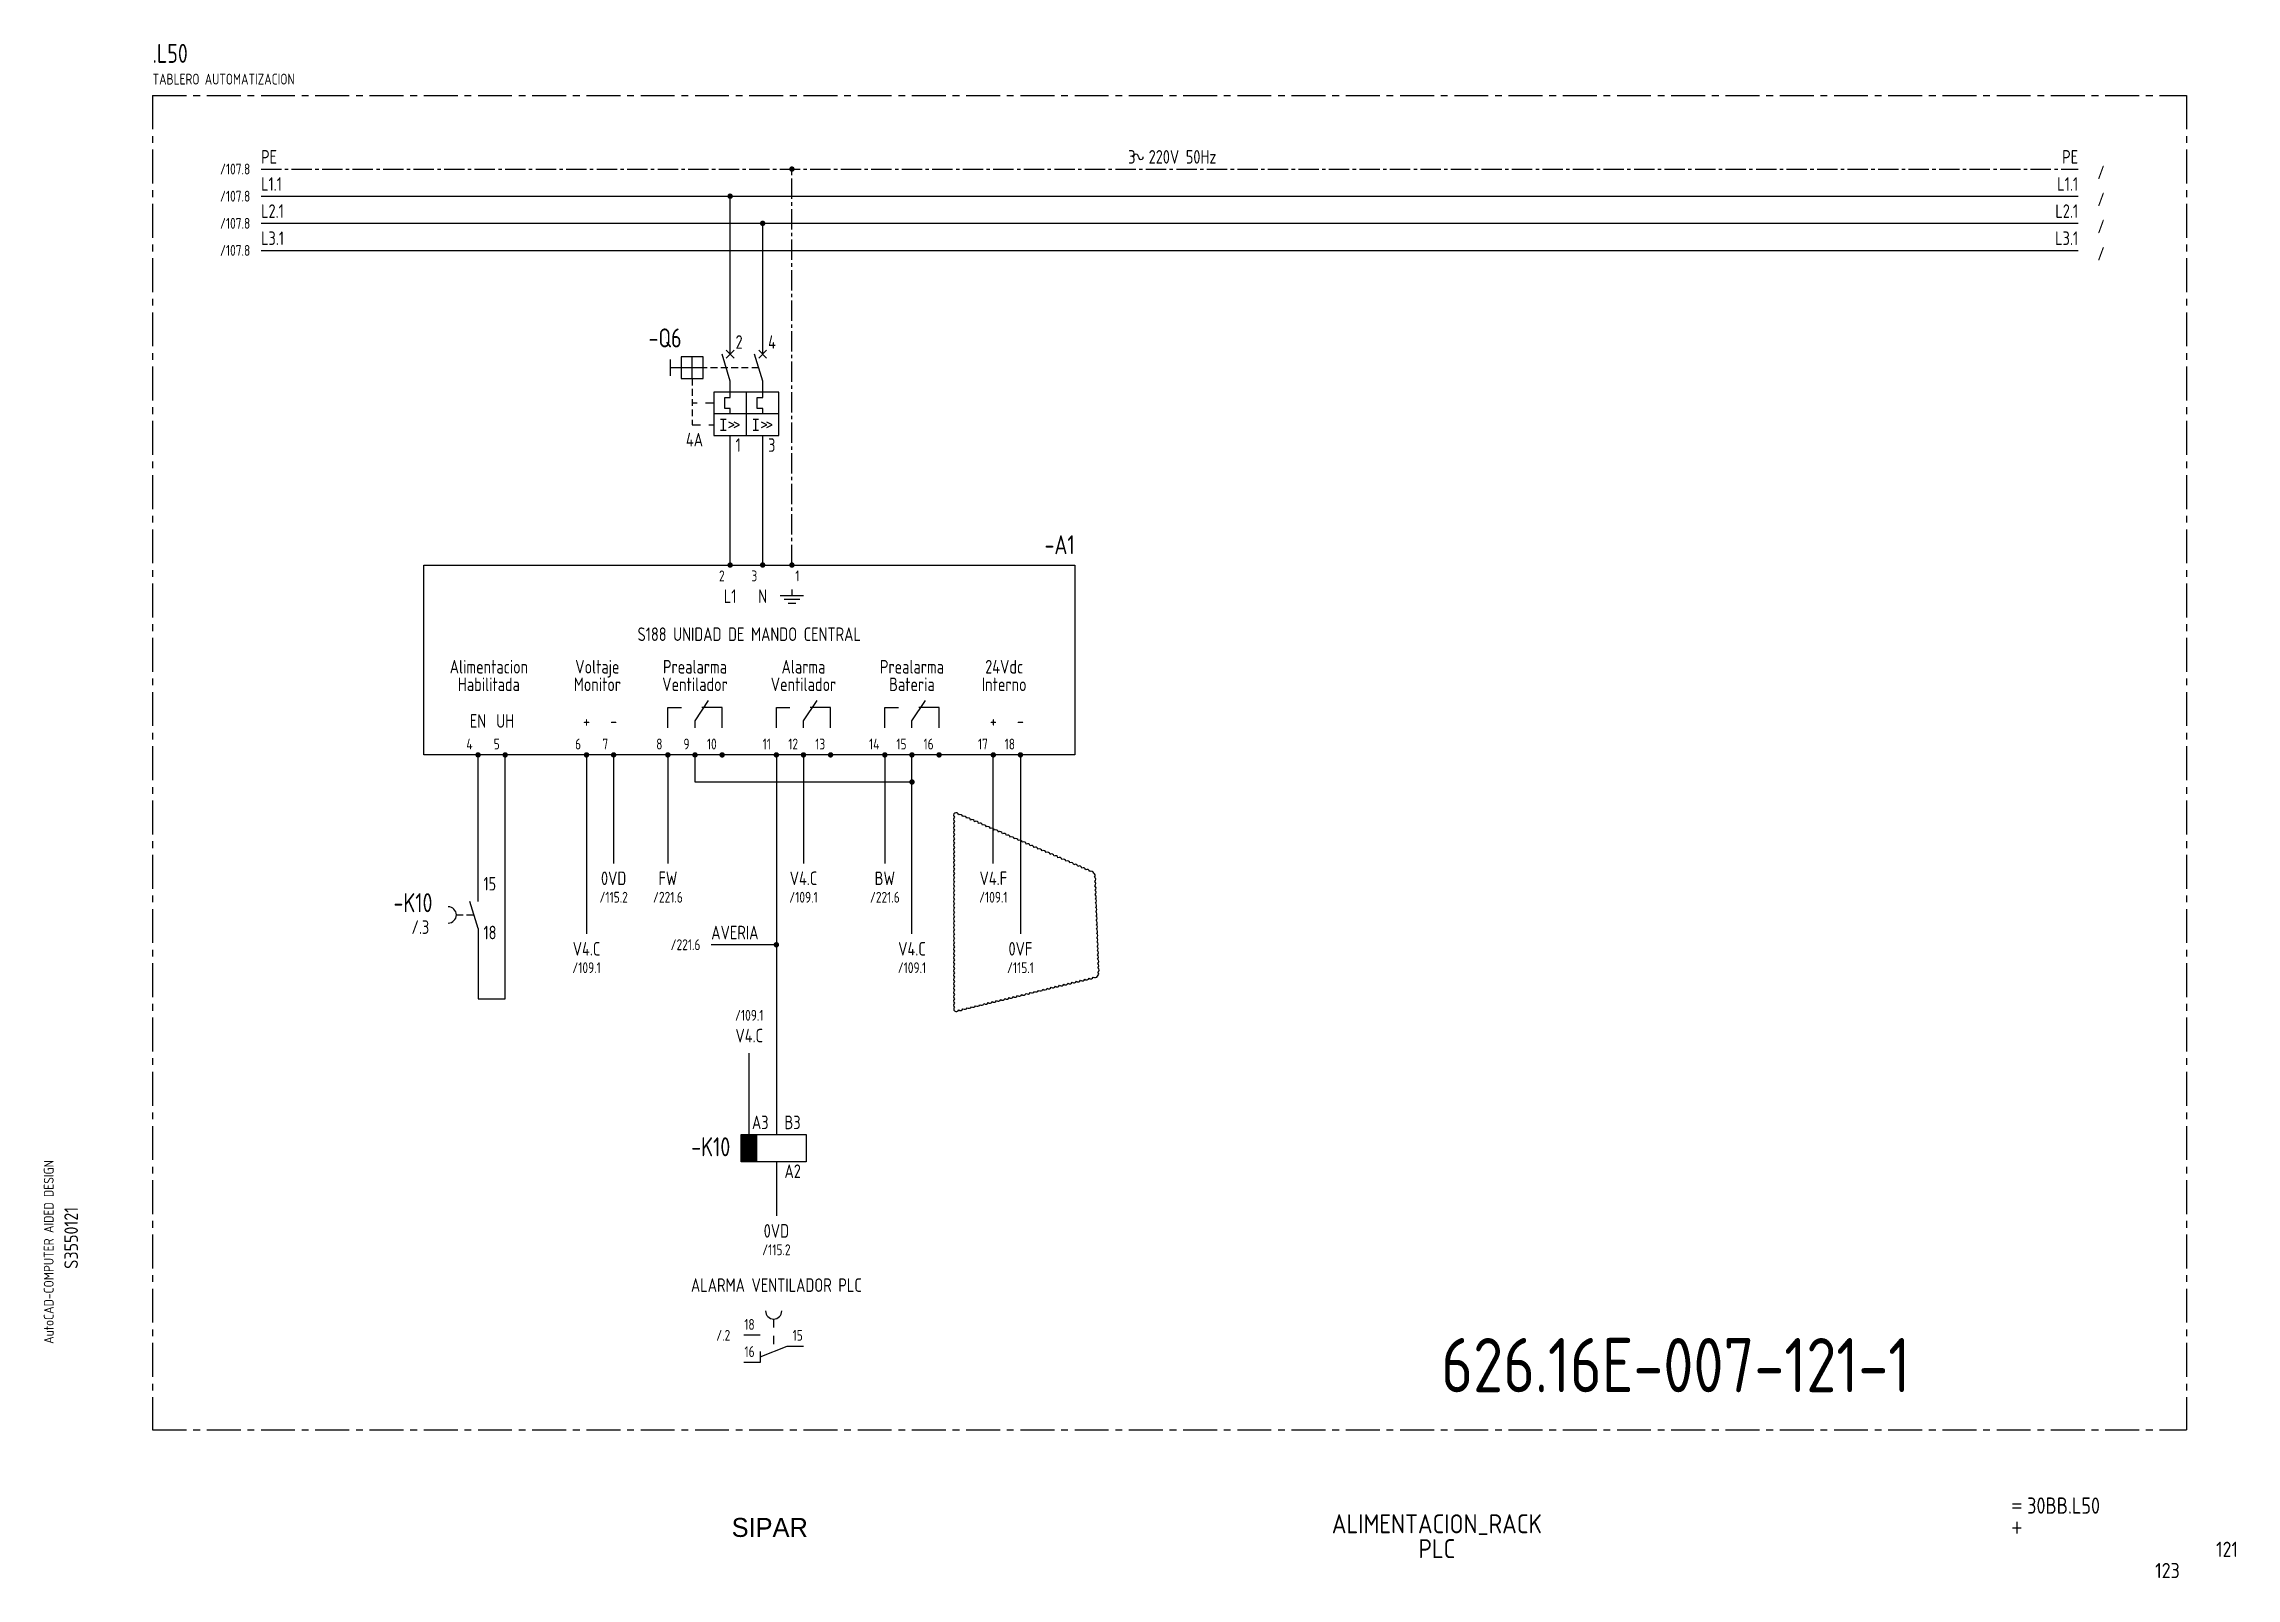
# Model space of a CAD drawing. Extents: x 10 to 1207, y 6 to 289.
# Drawn here: x 9.7 to 413.9, y 5.6 to 288.5 of the extents above; entities that cross this region are included whole.
import ezdxf
from ezdxf.enums import TextEntityAlignment as Align

# ---------------------------------------------------------------- set-up
doc = ezdxf.new("R2010")
doc.units = 0
doc.header["$LTSCALE"] = 5
doc.header["$MEASUREMENT"] = 0
for name, pattern in [('CENTER', [2, 1.25, -0.25, 0.25, -0.25]), ('CENTER2', [1.125, 0.75, -0.125, 0.125, -0.125]), ('DASHED', [0.75, 0.5, -0.25]), ('HIDDEN', [0.38, 0.25, -0.13]), ('HIDDEN1', [0.62, 0.31, -0.31]), ('LTY1', [0])]:
    doc.linetypes.add(name, pattern=pattern)
doc.layers.get('0').update_dxf_attribs({"linetype": 'CONTINUOUS'})
doc.layers.add('CART', color=7, linetype='CONTINUOUS')
doc.styles.add('DIN', font='DIN.shx', dxfattribs={"width": 0.85})
doc.styles.add('ISO', font='DIN', dxfattribs={"width": 0.8})
doc.styles.add('N', font='ROMANS', dxfattribs={"width": 0.85, "height": 3})
doc.styles.add('SIMPLEX', font='SIMPLEX', dxfattribs={"width": 0.85})
doc.styles.add('X', font='UNIV.SHX', dxfattribs={"height": 3.5})

msp = doc.modelspace()

# ---------------------------------------------------------------- texts
at = {"width": 0.8}
for s, height, style, p in [('PE', 2.5, 'DIN', (49.72, 266.42)), ('L1.1', 2.5, 'DIN', (49.72, 261.42)), ('L2.1', 2.5, 'DIN', (49.72, 256.42)), ('L3.1', 2.5, 'DIN', (49.72, 251.42)), ('2', 2.5, 'ISO', (137.2, 232.29)), ('4', 2.5, 'ISO', (143.2, 232.29)), ('1', 2.5, 'ISO', (137.2, 213.29)), ('3', 2.5, 'ISO', (143.2, 213.29)), ('15', 2.5, 'DIN', (90.72, 132.42)), ('18', 2.5, 'DIN', (90.72, 123.42)), ('AVERIA', 2.5, 'DIN', (132.72, 123.42)), ('A3', 2.5, 'DIN', (140.22, 88.42)), ('B3', 2.5, 'DIN', (146.22, 88.42)), ('A2', 2.5, 'DIN', (146.22, 79.42)), ('15', 2, 'DIN', (147.72, 49.42))]:
    msp.add_text(s, height=height, dxfattribs=dict(at, style=style)).set_placement(p)
at = {"style": 'DIN', "width": 0.8}
for s, height, p in [('3  220V 50Hz', 2.5, (217.72, 266.42)), ('L1', 2.5, (136.2, 185.42)), ('N', 2.5, (142.2, 185.42)), ('S188 UNIDAD DE MANDO CENTRAL', 2.5, (139.72, 178.42)), ('Alimentacion', 2.5, (91.72, 172.42)), ('Voltaje', 2.5, (111.72, 172.42)), ('Prealarma', 2.5, (129.72, 172.42)), ('Alarma', 2.5, (149.72, 172.42)), ('Prealarma', 2.5, (169.72, 172.42)), ('24Vdc', 2.5, (186.72, 172.42)), ('Habilitada', 2.5, (91.72, 169.18)), ('Monitor', 2.5, (111.72, 169.18)), ('Ventilador', 2.5, (129.72, 169.18)), ('Ventilador', 2.5, (149.72, 169.18)), ('Bateria', 2.5, (169.72, 169.18)), ('Interno', 2.5, (186.72, 169.18)), ('EN', 2.5, (89.72, 162.42)), ('UH', 2.5, (94.72, 162.42)), ('+', 2.5, (109.72, 162.42)), ('-', 2.5, (114.72, 162.42)), ('+', 2.5, (184.72, 162.42)), ('-', 2.5, (189.72, 162.42)), ('0VD', 2.5, (114.72, 133.42)), ('FW', 2.5, (124.72, 133.42)), ('V4.C', 2.5, (149.72, 133.42)), ('BW', 2.5, (164.72, 133.42)), ('V4.F', 2.5, (184.72, 133.42)), ('/115.2', 2, (114.72, 130.18)), ('/221.6', 2, (124.72, 130.18)), ('/109.1', 2, (149.72, 130.18)), ('/221.6', 2, (164.72, 130.18)), ('/109.1', 2, (184.72, 130.18)), ('V4.C', 2.5, (109.72, 120.42)), ('V4.C', 2.5, (169.72, 120.42)), ('0VF', 2.5, (189.72, 120.42)), ('/109.1', 2, (109.72, 117.18)), ('/109.1', 2, (169.72, 117.18)), ('/115.1', 2, (189.72, 117.18)), ('/109.1', 2, (139.72, 108.42)), ('V4.C', 2.5, (139.72, 104.42)), ('0VD', 2.5, (144.72, 68.42)), ('/115.2', 2, (144.72, 65.18)), ('ALARMA VENTILADOR PLC', 2.5, (144.72, 58.42))]:
    msp.add_text(s, height=height, dxfattribs=at).set_placement(p, align=Align.CENTER)
at = {"width": 0.8}
for s, height, style, p in [('PE', 2.5, 'DIN', (384.72, 266.42)), ('/107.8', 2, 'DIN', (47.72, 264.42)), ('L1.1', 2.5, 'DIN', (384.72, 261.42)), ('/', 2.5, 'DIN', (389.64, 263.58)), ('/107.8', 2, 'DIN', (47.72, 259.42)), ('L2.1', 2.5, 'DIN', (384.72, 256.42)), ('/', 2.5, 'DIN', (389.64, 258.58)), ('/107.8', 2, 'DIN', (47.72, 254.42)), ('/', 2.5, 'DIN', (389.64, 253.58)), ('/107.8', 2, 'DIN', (47.72, 249.42)), ('L3.1', 2.5, 'DIN', (384.72, 251.42)), ('/', 2.5, 'DIN', (389.64, 248.58)), ('4A', 2.5, 'ISO', (131.2, 214.29)), ('2', 2, 'DIN', (135.2, 189.42)), ('3', 2, 'DIN', (141.2, 189.42)), ('1', 2, 'DIN', (148.99, 189.42)), ('4', 2, 'DIN', (88.72, 158.42)), ('5', 2, 'DIN', (93.72, 158.42)), ('6', 2, 'DIN', (108.72, 158.42)), ('7', 2, 'DIN', (113.72, 158.42)), ('8', 2, 'DIN', (123.72, 158.42)), ('9', 2, 'DIN', (128.72, 158.42)), ('10', 2, 'DIN', (133.72, 158.42)), ('11', 2, 'DIN', (143.72, 158.42)), ('12', 2, 'DIN', (148.72, 158.42)), ('13', 2, 'DIN', (153.72, 158.42)), ('14', 2, 'DIN', (163.72, 158.42)), ('15', 2, 'DIN', (168.72, 158.42)), ('16', 2, 'DIN', (173.72, 158.42)), ('17', 2, 'DIN', (183.72, 158.42)), ('18', 2, 'DIN', (188.72, 158.42)), ('/.3', 2.5, 'DIN', (80.72, 124.42)), ('/221.6', 2, 'DIN', (130.72, 121.42)), ('18', 2, 'DIN', (140.72, 51.42)), ('/.2', 2, 'DIN', (136.22, 49.42)), ('16', 2, 'DIN', (140.72, 46.42))]:
    msp.add_text(s, height=height, dxfattribs=dict(at, style=style)).set_placement(p, align=Align.RIGHT)
at = {"color": 3, "style": 'DIN', "width": 0.8}
for s, p in [('-A1', (199.72, 194.42)), ('-K10', (136.22, 83.42))]:
    msp.add_text(s, height=3.5, dxfattribs=at).set_placement(p, align=Align.RIGHT)
msp.add_text('-K10', height=3.5, dxfattribs=at).set_placement((77.72, 128.42), align=Align.CENTER)
at = {"color": 2, "insert": (267.3, 49.92), "char_height": 10, "width": 111.0411, "attachment_point": 1, "style": 'DIN'}
msp.add_mtext('626.16E-007-121-1', dxfattribs=at)
at = {"layer": 'CART', "color": 1, "style": 'DIN', "width": 0.9}
msp.add_text('AutoCAD-COMPUTER AIDED DESIGN', height=1.8, rotation=90, dxfattribs=at).set_placement((11.47, 48.84))
at = {"layer": 'CART', "color": 3, "style": 'N', "width": 0.85}
for s, p in [('=', (372.24, 17.91)), ('+', (372.24, 13.87))]:
    msp.add_text(s, height=2.5, dxfattribs=at).set_placement(p)
at = {"layer": 'CART', "color": 3, "style": 'DIN', "width": 0.9, "flags": 1}
msp.add_attdef('S3550121', text='', height=2.5, rotation=90, dxfattribs=at).set_placement((15.95, 68.38), align=Align.CENTER)
at = {"layer": 'CART', "color": 3, "style": 'DIN', "width": 0.85}
msp.add_attdef('30BB.L50', text='', height=3, dxfattribs=at).set_placement((375.33, 16.63), align=Align.BOTTOM_LEFT)
at = {"layer": 'CART', "color": 6, "style": 'X', "flags": 1}
msp.add_attdef('SIPAR', text='', height=3.5, dxfattribs=at).set_placement((143.5, 15), align=Align.MIDDLE)
at = {"layer": 'CART', "color": 2, "style": 'DIN', "width": 0.9, "flags": 1}
for tag, text, p in [('ALIMENTACION_RACK', 'PLC', (266.5, 15.51)), ('PLC', '', (266.5, 11.09))]:
    msp.add_attdef(tag, text=text, height=3.5, dxfattribs=at).set_placement(p, align=Align.MIDDLE)
msp.add_attdef('121', text='', height=2.8, dxfattribs=at).set_placement((414.2, 9.56), align=Align.RIGHT)
at = {"layer": 'CART', "color": 7, "style": 'DIN', "width": 0.9, "flags": 1}
msp.add_attdef('123', (398.93, 5.65), '', height=2.8, dxfattribs=at)

# ---------------------------------------------------------------- blocks, each defined once
blk = doc.blocks.new('BOX')
at = {"color": 3, "style": 'ISO', "width": 0.8}
blk.add_attdef('BOX', (0, 6), '', height=3.5, dxfattribs=at)
at = {"color": 7, "style": 'ISO', "width": 0.8}
blk.add_attdef('DESC', (0, 2), '', height=2, dxfattribs=at)
blk = doc.blocks.new('B5-3')
at = {"linetype": 'Continuous', "const_width": 0.5}
blk.add_lwpolyline([(-0.25, 0, 1), (0.25, 0, 1)], format="xyb", close=True, dxfattribs=at)
blk = doc.blocks.new('B')
for centre, start, end in [((0.3, 0.275), 356.82017, 183.17983), ((1.2, 0.225), 176.82017, 3.17983)]:
    blk.add_arc(centre, 0.451, start, end)
blk = doc.blocks.new('NOTA')
at = {"color": 5, "linetype": 'Continuous'}
blk.add_line((0, 0), (0, 0), dxfattribs=at)
at = {"color": 3, "style": 'DIN', "width": 0.8}
blk.add_attdef('NOME', text='', height=3.5, dxfattribs=at).set_placement((0, 0), align=Align.MIDDLE)
at = {"color": 7, "style": 'SIMPLEX', "flags": 9}
for tag, p in [('TIPO', (-2.04, -5.14)), ('QUADRO', (-2.04, -7.64))]:
    blk.add_attdef(tag, p, '', height=1, dxfattribs=at)
blk = doc.blocks.new('CROCE')
at = {"color": 7, "linetype": 'DASHED'}
for p, q in [((-0.73, 0.73), (0.73, -0.73)), ((0.73, 0.73), (-0.73, -0.73))]:
    blk.add_line(p, q, dxfattribs=at)

# ---------------------------------------------------------------- linework, layer by layer
at = {"color": 3, "linetype": 'CENTER'}
for p, q in [((29.72, 279), (404.72, 279)), ((29.72, 279), (29.72, 33)), ((404.72, 279), (404.72, 33)), ((29.72, 33), (404.72, 33))]:
    msp.add_line(p, q, dxfattribs=at)
at = {"linetype": 'CENTER2'}
for p, q in [((49.72, 265.42), (384.72, 265.42)), ((147.59, 192.42), (147.59, 265.42))]:
    msp.add_line(p, q, dxfattribs=at)
for p, q in [((49.72, 260.42), (384.72, 260.42)), ((136.2, 231.29), (136.2, 260.42)), ((49.72, 255.42), (384.72, 255.42)), ((142.2, 231.29), (142.2, 255.42)), ((49.72, 250.42), (384.72, 250.42)), ((131.2, 230.79), (127.2, 230.79)), ((127.2, 230.79), (127.2, 226.79)), ((129.2, 226.79), (129.2, 230.79)), ((131.2, 226.79), (131.2, 230.79)), ((136.2, 226.29), (134.7, 231.29)), ((142.2, 226.29), (140.7, 231.29)), ((125.2, 227.29), (125.2, 230.29)), ((131.2, 228.79), (125.2, 228.79)), ((127.2, 226.79), (131.2, 226.79)), ((145.2, 224.29), (133.2, 224.29)), ((133.2, 224.29), (133.2, 216.29)), ((135.2, 223.29), (136.2, 223.29)), ((135.2, 221.29), (135.2, 223.29)), ((136.2, 224.29), (136.2, 226.29)), ((136.2, 223.29), (136.2, 226.29)), ((139.2, 216.29), (139.2, 224.29)), ((141.2, 221.29), (141.2, 223.29)), ((141.2, 223.29), (142.2, 223.29)), ((142.2, 224.29), (142.2, 226.29)), ((142.2, 223.29), (142.2, 226.29)), ((145.2, 216.29), (145.2, 224.29)), ((145.2, 220.29), (133.2, 220.29)), ((134.45, 219.29), (135.45, 219.29)), ((134.95, 217.29), (134.95, 219.29)), ((136.2, 221.29), (135.2, 221.29)), ((136.95, 218.29), (135.95, 218.79)), ((135.95, 217.79), (136.95, 218.29)), ((136.2, 220.29), (136.2, 221.29)), ((137.95, 218.29), (136.95, 218.79)), ((136.95, 217.79), (137.95, 218.29)), ((140.45, 219.29), (141.45, 219.29)), ((140.95, 217.29), (140.95, 219.29)), ((142.2, 221.29), (141.2, 221.29)), ((142.95, 218.29), (141.95, 218.79)), ((141.95, 217.79), (142.95, 218.29)), ((142.2, 220.29), (142.2, 221.29)), ((143.95, 218.29), (142.95, 218.79)), ((142.95, 217.79), (143.95, 218.29)), ((133.2, 216.29), (145.2, 216.29)), ((134.45, 217.29), (135.45, 217.29)), ((136.2, 192.42), (136.2, 216.29)), ((140.45, 217.29), (141.45, 217.29)), ((142.2, 192.42), (142.2, 216.29)), ((149.75, 186.76), (145.43, 186.76)), ((149.03, 186.04), (146.15, 186.04)), ((147.59, 187.92), (147.59, 186.76)), ((148.31, 185.32), (146.87, 185.32)), ((89.72, 130.42), (89.72, 157.42)), ((94.72, 112.42), (94.72, 157.42)), ((109.72, 157.42), (109.72, 124.42)), ((114.72, 157.42), (114.72, 137.42)), ((124.72, 157.42), (124.72, 137.42)), ((129.72, 152.42), (129.72, 157.42)), ((144.72, 157.42), (144.72, 87.42)), ((149.72, 157.42), (149.72, 137.42)), ((164.72, 157.42), (164.72, 137.42)), ((169.72, 124.42), (169.72, 157.42)), ((184.72, 137.42), (184.72, 157.42)), ((189.72, 157.42), (189.72, 124.42)), ((169.72, 152.42), (129.72, 152.42)), ((89.72, 125.42), (88.22, 130.42)), ((89.72, 125.42), (89.72, 112.42)), ((144.72, 122.42), (132.72, 122.42)), ((89.72, 112.42), (94.72, 112.42)), ((139.72, 87.42), (139.72, 102.42)), ((144.72, 82.42), (144.72, 72.42)), ((141.72, 50.42), (138.72, 50.42)), ((141.72, 45.42), (138.72, 45.42)), ((141.72, 46.42), (146.72, 48.42)), ((141.72, 47.42), (141.72, 45.42)), ((146.72, 48.42), (149.72, 48.42))]:
    msp.add_line(p, q)
at = {"linetype": 'HIDDEN'}
for p, q in [((129.2, 226.79), (129.2, 218.29)), ((141.45, 228.79), (131.2, 228.79)), ((85.72, 127.92), (88.97, 127.92))]:
    msp.add_line(p, q, dxfattribs=at)
at = {"linetype": 'HIDDEN1'}
for p, q in [((133.2, 222.29), (129.2, 222.29)), ((129.2, 218.29), (133.2, 218.29)), ((144.22, 53.42), (144.22, 47.42))]:
    msp.add_line(p, q, dxfattribs=at)
at = {"color": 3}
for p, q in [((79.72, 157.42), (79.72, 192.42)), ((79.72, 192.42), (199.72, 192.42)), ((199.72, 192.42), (199.72, 157.42)), ((199.72, 157.42), (79.72, 157.42))]:
    msp.add_line(p, q, dxfattribs=at)
at = {"linetype": 'LTY1'}
for p, q in [((124.72, 162.42), (124.72, 166.17)), ((124.72, 166.17), (127.22, 166.17)), ((129.72, 163.67), (132.22, 167.42)), ((134.72, 166.17), (130.97, 166.17)), ((134.72, 162.42), (134.72, 166.17)), ((144.72, 162.42), (144.72, 166.17)), ((144.72, 166.17), (147.22, 166.17)), ((149.72, 163.67), (152.22, 167.42)), ((154.72, 166.17), (150.97, 166.17)), ((154.72, 162.42), (154.72, 166.17)), ((164.72, 162.42), (164.72, 166.17)), ((164.72, 166.17), (167.22, 166.17)), ((169.72, 163.67), (172.22, 167.42)), ((174.72, 166.17), (170.97, 166.17)), ((174.72, 162.42), (174.72, 166.17)), ((129.72, 162.42), (129.72, 163.67)), ((149.72, 162.42), (149.72, 163.67)), ((169.72, 162.42), (169.72, 163.67))]:
    msp.add_line(p, q, dxfattribs=at)
at = {"linetype": 'Continuous'}
for p, q in [((138.22, 87.42), (150.22, 87.42)), ((138.22, 82.42), (138.22, 87.42)), ((150.22, 87.42), (150.22, 82.42)), ((150.22, 82.42), (138.22, 82.42))]:
    msp.add_line(p, q, dxfattribs=at)
at = {"linetype": 'Continuous', "const_width": 0.5}
for points in [[(135.95, 192.42, 1), (136.45, 192.42, 1)], [(141.95, 192.42, 1), (142.45, 192.42, 1)], [(147.84, 192.42, -1), (147.34, 192.42, -1)], [(89.47, 157.42, 1), (89.97, 157.42, 1)], [(94.47, 157.42, 1), (94.97, 157.42, 1)], [(109.47, 157.42, 1), (109.97, 157.42, 1)], [(114.47, 157.42, 1), (114.97, 157.42, 1)], [(129.47, 157.42, 1), (129.97, 157.42, 1)], [(134.47, 157.42, 1), (134.97, 157.42, 1)], [(149.47, 157.42, 1), (149.97, 157.42, 1)], [(154.47, 157.42, 1), (154.97, 157.42, 1)], [(169.47, 157.42, 1), (169.97, 157.42, 1)], [(174.47, 157.42, 1), (174.97, 157.42, 1)], [(184.47, 157.42, 1), (184.97, 157.42, 1)], [(189.47, 157.42, 1), (189.97, 157.42, 1)]]:
    msp.add_lwpolyline(points, format="xyb", close=True, dxfattribs=at)
at = {"const_width": 0.5}
msp.add_lwpolyline([(169.47, 152.42, 1), (169.97, 152.42, 1)], format="xyb", close=True, dxfattribs=at)
at = {"color": 3, "linetype": 'Continuous'}
msp.add_lwpolyline([(177.58, 110.24, 0.520567), (178.35, 110.43, 0.520567), (179.13, 110.62, 0.520567), (179.9, 110.81, 0.520567), (180.68, 111, 0.520567), (181.45, 111.18, 0.520567), (182.23, 111.37, 0.520567), (183, 111.56, 0.520567), (183.78, 111.75, 0.520567), (184.55, 111.94, 0.520567), (185.33, 112.13, 0.520567), (186.1, 112.32, 0.520567), (186.88, 112.5, 0.520567), (187.65, 112.69, 0.520567), (188.43, 112.88, 0.520567), (189.2, 113.07, 0.520567), (189.98, 113.26, 0.520567), (190.75, 113.45, 0.520567), (191.53, 113.63, 0.520567), (192.3, 113.82, 0.520567), (193.08, 114.01, 0.520567), (193.85, 114.2, 0.520567), (194.63, 114.39, 0.520567), (195.4, 114.58, 0.520567), (196.17, 114.76, 0.520567), (196.95, 114.95, 0.520567), (197.72, 115.14, 0.520567), (198.5, 115.33, 0.520567), (199.27, 115.52, 0.520567), (200.05, 115.71, 0.520567), (200.82, 115.89, 0.520567), (201.6, 116.08, 0.520567), (202.37, 116.27, 0.520567), (203.15, 116.46, 0.520567), (203.92, 116.65, 0.520567), (204.02, 117.35, 0.520567), (203.99, 118.15, 0.520567), (203.96, 118.94, 0.520567), (203.93, 119.74, 0.520567), (203.9, 120.54, 0.520567), (203.87, 121.33, 0.520567), (203.84, 122.13, 0.520567), (203.81, 122.93, 0.520567), (203.79, 123.73, 0.520567), (203.76, 124.52, 0.520567), (203.73, 125.32, 0.520567), (203.7, 126.12, 0.520567), (203.67, 126.91, 0.520567), (203.64, 127.71, 0.520567), (203.61, 128.51, 0.520567), (203.58, 129.3, 0.520567), (203.55, 130.1, 0.520567), (203.52, 130.9, 0.520567), (203.49, 131.69, 0.520567), (203.46, 132.49, 0.520567), (203.43, 133.29, 0.520567), (203.41, 134.09, 0.520567), (203.38, 134.88, 0.520567), (203.23, 135.6, 0.520567), (202.5, 135.92, 0.520567), (201.77, 136.23, 0.520567), (201.04, 136.55, 0.520567), (200.3, 136.87, 0.520567), (199.57, 137.18, 0.520567), (198.84, 137.5, 0.520567), (198.11, 137.82, 0.520567), (197.38, 138.13, 0.520567), (196.64, 138.45, 0.520567), (195.91, 138.77, 0.520567), (195.18, 139.08, 0.520567), (194.45, 139.4, 0.520567), (193.72, 139.72, 0.520567), (192.98, 140.03, 0.520567), (192.25, 140.35, 0.520567), (191.52, 140.67, 0.520567), (190.79, 140.98, 0.520567), (190.06, 141.3, 0.520567), (189.32, 141.62, 0.520567), (188.59, 141.93, 0.520567), (187.86, 142.25, 0.520567), (187.13, 142.57, 0.520567), (186.4, 142.88, 0.520567), (185.67, 143.2, 0.520567), (184.93, 143.52, 0.520567), (184.2, 143.83, 0.520567), (183.47, 144.15, 0.520567), (182.74, 144.46, 0.520567), (182.01, 144.78, 0.520567), (181.27, 145.1, 0.520567), (180.54, 145.41, 0.520567), (179.81, 145.73, 0.520567), (179.08, 146.05, 0.520567), (178.35, 146.36, 0.520567), (177.61, 146.68, 0.520567), (177.58, 145.94, 0.520567), (177.58, 145.14, 0.520567), (177.58, 144.35, 0.520567), (177.58, 143.55, 0.520567), (177.58, 142.75, 0.520567), (177.58, 141.95, 0.520567), (177.58, 141.16, 0.520567), (177.58, 140.36, 0.520567), (177.58, 139.56, 0.520567), (177.58, 138.76, 0.520567), (177.58, 137.97, 0.520567), (177.58, 137.17, 0.520567), (177.58, 136.37, 0.520567), (177.58, 135.57, 0.520567), (177.58, 134.78, 0.520567), (177.58, 133.98, 0.520567), (177.58, 133.18, 0.520567), (177.58, 132.38, 0.520567), (177.58, 131.59, 0.520567), (177.58, 130.79, 0.520567), (177.58, 129.99, 0.520567), (177.58, 129.19, 0.520567), (177.58, 128.4, 0.520567), (177.58, 127.6, 0.520567), (177.58, 126.8, 0.520567), (177.58, 126, 0.520567), (177.58, 125.21, 0.520567), (177.58, 124.41, 0.520567), (177.58, 123.61, 0.520567), (177.58, 122.81, 0.520567), (177.58, 122.02, 0.520567), (177.58, 121.22, 0.520567), (177.58, 120.42, 0.520567), (177.58, 119.62, 0.520567), (177.58, 118.83, 0.520567), (177.58, 118.03, 0.520567), (177.58, 117.23, 0.520567), (177.58, 116.43, 0.520567), (177.58, 115.64, 0.520567), (177.58, 114.84, 0.520567), (177.58, 114.04, 0.520567), (177.58, 113.24, 0.520567), (177.58, 112.45, 0.520567), (177.58, 111.65, 0.520567), (177.58, 110.85, 0.520567)], format="xyb", close=True, dxfattribs=at)
for centre, start, end in [((84.22, 127.92), 270, 90), ((144.22, 54.92), 180, 0)]:
    msp.add_arc(centre, 1.5, start, end)
msp.add_solid([(138.22, 82.42), (141.22, 82.42), (138.22, 87.42), (141.22, 87.42)])

# ---------------------------------------------------------------- block references
for name, p, values in [('BOX', (29.72, 279), {'BOX': '.L50', 'DESC': 'TABLERO AUTOMATIZACION'}), ('NOTA', (124.2, 234.29), {'NOME': '-Q6'})]:
    msp.add_blockref(name, p).add_auto_attribs(values)
for name, p in [('B', (210.72, 267.42)), ('B5-3', (136.2, 260.42)), ('B5-3', (142.2, 255.42)), ('B5-3', (124.72, 157.42)), ('B5-3', (144.72, 157.42)), ('B5-3', (164.72, 157.42)), ('B5-3', (144.72, 122.42))]:
    msp.add_blockref(name, p)
at = {"xscale": -1}
msp.add_blockref('B5-3', (147.59, 265.42), dxfattribs=at)
at = {"linetype": 'Continuous'}
for p in [(136.2, 231.29), (142.2, 231.29)]:
    msp.add_blockref('CROCE', p, dxfattribs=at)

msp.set_redraw_order([(e.dxf.handle, doc.entitydb.next_handle()) for e in msp.query("TEXT MTEXT ATTDEF DIMENSION ARC_DIMENSION")])  # texts and dimensions are drawn at this point

doc.saveas('drawing.dxf')
